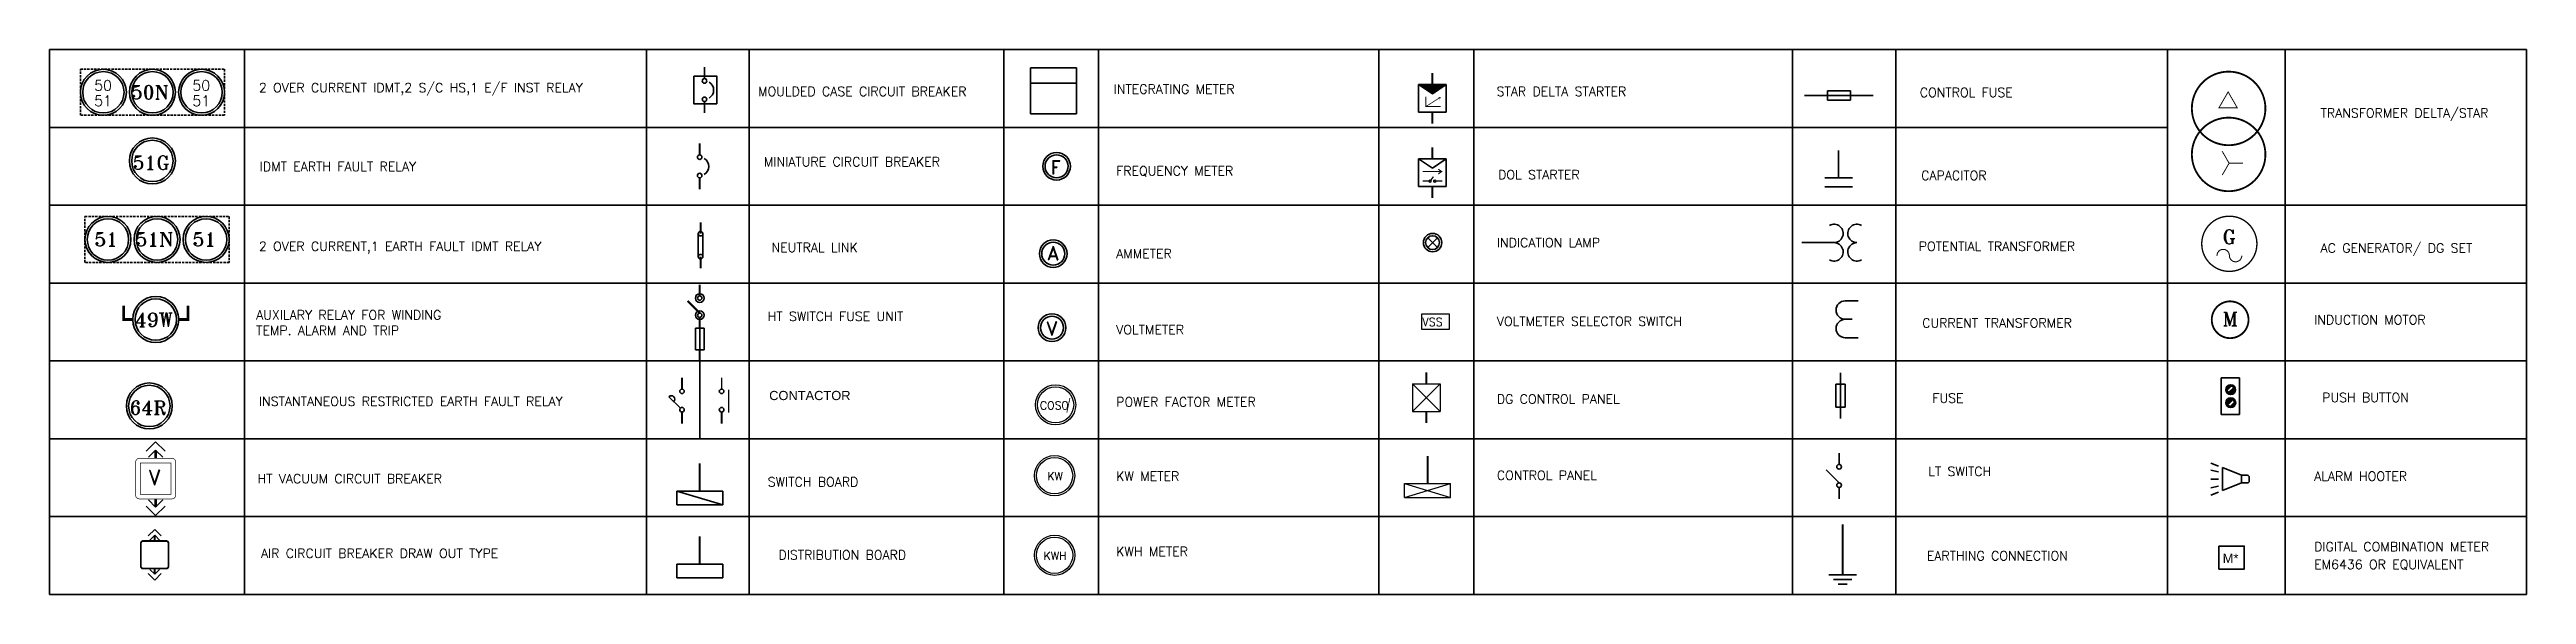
# Model space of a CAD drawing. Header units: inches. Extents: x 2669625 to 18251042, y -990446 to 2819736.
# Drawn here: x 15093571 to 17492531, y -990446 to -462975 of the extents above; entities that cross this region are included whole.
import ezdxf
from ezdxf.enums import TextEntityAlignment as Align

# ---------------------------------------------------------------- set-up
doc = ezdxf.new("R2010")
doc.units = ezdxf.units.IN
doc.header["$MEASUREMENT"] = 0
doc.linetypes.add('DASHED', pattern=[0.75, 0.5, -0.25])
doc.layers.add('EMATE_LEGENDS', color=7, linetype='Continuous', lineweight=35)
doc.styles.add('ROMAND', font='romand', dxfattribs={"height": 0.08})
doc.styles.add('ROMANT', font='ROMANT')
doc.styles.get("Standard").update_dxf_attribs({"font": 'arial.ttf'})

msp = doc.modelspace()

# ---------------------------------------------------------------- texts
at = {"style": 'ROMAND'}
msp.add_text('VSS', height=7925.2, dxfattribs=at).set_placement((16423155, -730675))
at = {"layer": 'EMATE_LEGENDS', "style": 'ROMAND'}
for s, p in [('2 OVER CURRENT IDMT,2 S/C HS,1 E/F INST RELAY', (15296346, -504347)), ('MOULDED CASE CIRCUIT BREAKER', (15779843, -507938)), ('INTEGRATING METER', (16124160, -505737)), ('STAR DELTA STARTER ', (16495099, -507962)), ('CONTROL FUSE', (16904926, -508931)), ('TRANSFORMER DELTA/STAR', (17293125, -528863)), ('IDMT EARTH FAULT RELAY', (15297166, -580649)), ('MINIATURE CIRCUIT BREAKER', (15785445, -576082)), ('FREQUENCY METER', (16126687, -584871)), ('DOL STARTER', (16496563, -588569)), ('CAPACITOR', (16906289, -589302)), ('INDICATION LAMP', (16495316, -654310)), ('2 OVER CURRENT,1 EARTH FAULT IDMT RELAY', (15296346, -657881)), ('NEUTRAL LINK', (15792763, -659015)), ('AMMETER', (16126687, -665013)), ('POTENTIAL TRANSFORMER', (16903902, -657883)), ('AC GENERATOR/ DG SET', (17293125, -659585)), ('AUXILARY RELAY FOR WINDING', (15293667, -724309)), ('HT SWITCH FUSE UNIT', (15789150, -725653)), ('TEMP. ALARM AND TRIP', (15293667, -739338)), ('VOLTMETER', (16126687, -738595)), ('VOLTMETER SELECTOR SWITCH', (16495316, -730528)), ('CURRENT TRANSFORMER', (16907246, -732139)), ('INDUCTION MOTOR', (17286893, -728985)), ('INSTANTANEOUS RESTRICTED EARTH FAULT RELAY', (15296346, -807985)), ('POWER FACTOR METER', (16126687, -808491)), ('DG CONTROL PANEL', (16495316, -805757)), ('FUSE', (16917146, -804821)), ('PUSH BUTTON', (17294682, -804256)), ('HT VACUUM CIRCUIT BREAKER', (15295044, -882852)), ('SWITCH BOARD', (15789150, -885938)), ('KW METER', (16126687, -880421)), ('CONTROL PANEL', (16495316, -879620)), ('LT SWITCH', (16913068, -875773)), ('ALARM HOOTER', (17286893, -880459)), ('AIR CIRCUIT BREAKER DRAW OUT TYPE', (15298361, -955151)), ('DISTRIBUTION BOARD', (15799571, -956583)), ('KWH METER', (16126687, -953331)), ('EARTHING CONNECTION', (16911749, -957519)), ('DIGITAL COMBINATION METER ', (17286893, -948643)), ('EM6436 OR EQUIVALENT', (17286893, -965851))]:
    msp.add_text(s, height=8904.7, dxfattribs=at).set_placement(p)
at = {"layer": 'EMATE_LEGENDS', "linetype": 'Continuous'}
msp.add_text('CONTACTOR', height=8904.7, dxfattribs=at).set_placement((15790565, -802317))
at = {"layer": 'EMATE_LEGENDS'}
msp.add_text('M*', height=8904.7, dxfattribs=at).set_placement((17198344, -959928))

# ---------------------------------------------------------------- blocks, each defined once
blk = doc.blocks.new('SRL221D5')
at = {"linetype": 'DASHED'}
blk.add_lwpolyline([(0, 5), (31.36, 5), (31.36, -5), (0, -5)], close=True, dxfattribs=at)
for centre, radius in [((5, 0), 5), ((5, 0), 4.5), ((15.68, 0), 5), ((15.68, 0), 4.5), ((26.36, 0), 5), ((26.36, 0), 4.5)]:
    blk.add_circle(centre, radius)
at = {"style": 'ROMANT'}
for s, height, p in [('50', 2.25, (3.01, 0.36)), ('50N', 3, (10.99, -1.49)), ('50', 2.25, (24.37, 0.36)), ('51', 2.25, (3.01, -2.98)), ('51', 2.25, (24.37, -2.98))]:
    blk.add_text(s, height=height, dxfattribs=at).set_placement(p)
at = {"style": 'ROMAND', "flags": 1}
for tag, p in [('SB-NAME', (7.73, 2.9)), ('FDR-NAME', (7.73, -0.34)), ('GEN_DESC', (7.63, -3.35)), ('SPEC-DESC', (7.63, -6.03))]:
    blk.add_attdef(tag, p, '', height=2, dxfattribs=at)
blk = doc.blocks.new('SOC000H1')
for p, q in [((0, 0), (-2.04, -2.04)), ((0, -1.83), (-1.53, -3.36)), ((0, 0), (2.04, -2.04)), ((0, -1.83), (1.53, -3.36)), ((0, -16), (-2.04, -13.96)), ((0, -14.17), (-1.53, -12.64)), ((0, -14.17), (1.53, -12.64)), ((0, -16), (2.04, -13.96))]:
    blk.add_line(p, q)
at = {"const_width": 0.144}
blk.add_lwpolyline([(-4.33, -4.33), (-4.33, -11.67, 0.414214), (-3.61, -12.39), (3.61, -12.39, 0.414214), (4.33, -11.67), (4.33, -4.33, 0.414214), (3.61, -3.61), (-3.61, -3.61, 0.414214)], format="xyb", close=True, dxfattribs=at)
blk.add_lwpolyline([(-3.36, -4.59), (-3.36, -11.41), (3.36, -11.41), (3.36, -4.59)], close=True, dxfattribs=at)
at = {"const_width": 0.578}
for points in [[(0, -3.61), (0, -1.83)], [(0, -12.39), (0, -14.17)]]:
    blk.add_lwpolyline(points, dxfattribs=at)
at = {"style": 'ROMAND'}
blk.add_text('V', height=3.25, dxfattribs=at).set_placement((-1.65, -9.43))
at = {"style": 'ROMAND', "flags": 1}
for tag, p in [('SB-NAME', (5.85, 0.78)), ('GEN_DESC', (5.57, -5.46)), ('FDR-NAME', (5.85, -2.46)), ('VAL3', (5.85, -17.39)), ('VAL4', (5.85, -20.39))]:
    blk.add_attdef(tag, p, '', height=2, dxfattribs=at)
at = {"style": 'ROMAND'}
for tag, p in [('VAL1', (5.58, -11.34)), ('SPEC-DESC', (5.63, -8.35)), ('VAL2', (5.58, -14.15))]:
    blk.add_attdef(tag, p, '', height=2, dxfattribs=at)
blk = doc.blocks.new('SKH00001')
for p, q in [((0, 5), (10, 5)), ((0, 5), (0, -5)), ((0, 1.67), (10, 1.67)), ((10, 5), (10, -5)), ((0, -5), (10, -5))]:
    blk.add_line(p, q)
at = {"style": 'ROMAND', "flags": 1}
for tag, p in [('SB-NAME', (-2.9, 3.78)), ('FDR-NAME', (-2.9, 0.55)), ('GEN_DESC', (-3.12, -5.78)), ('VAL1', (-0.51, -8.8)), ('VAL2', (-0.51, -11.96))]:
    blk.add_attdef(tag, p, '', height=2, dxfattribs=at)
at = {"style": 'ROMAND'}
blk.add_attdef('SPEC-DESC', text='', height=2, dxfattribs=at).set_placement((5.06, -2.64), align=Align.CENTER)
blk = doc.blocks.new('SCN00001')
blk.add_line((-0.35, -6.65), (-2.83, -4.17))
at = {"const_width": 0.4}
for points in [[(0, -2.5), (0, 0)], [(0, -7.5), (0, -10)]]:
    blk.add_lwpolyline(points, dxfattribs=at)
for centre in [(0, -3), (0, -7)]:
    blk.add_circle(centre, 0.5)
blk.add_arc((-2.3, -4.7), 0.75, 315, 135)
at = {"style": 'ROMAND', "flags": 1}
for tag, p in [('SB-NAME', (1.6, 2.56)), ('FDR-NAME', (1.6, -0.68)), ('GEN_DESC', (1.32, -10.32))]:
    blk.add_attdef(tag, p, '', height=2, dxfattribs=at)
at = {"style": 'ROMAND'}
for tag, p in [('VAL1', (1.33, -7.27)), ('SPEC-DESC', (1.39, -4.29))]:
    blk.add_attdef(tag, p, '', height=2, dxfattribs=at)
blk = doc.blocks.new('SRL010I1')
for radius in [5, 4.5]:
    blk.add_circle((5, 0), radius)
at = {"style": 'ROMANT'}
blk.add_text('64R', height=3, dxfattribs=at).set_placement((0.7, -1.87))
at = {"style": 'ROMAND', "flags": 1}
for tag, p in [('SB-NAME', (-2.99, 1.73)), ('FDR-NAME', (-2.99, -1.5)), ('GEN_DESC', (-2.8, -4.5)), ('SPEC-DESC', (-3.98, -7.67))]:
    blk.add_attdef(tag, p, '', height=2, dxfattribs=at)
blk = doc.blocks.new('SRL210D3')
at = {"linetype": 'DASHED'}
blk.add_lwpolyline([(0, 5), (31.36, 5), (31.36, -5), (0, -5)], close=True, dxfattribs=at)
for centre, radius in [((5, 0), 5), ((5, 0), 4.5), ((15.68, 0), 5), ((15.68, 0), 4.5), ((26.36, 0), 5), ((26.36, 0), 4.5)]:
    blk.add_circle(centre, radius)
at = {"style": 'ROMANT'}
for s, p in [('51', (2.03, -1.49)), ('51N', (10.99, -1.49)), ('51', (23.39, -1.49))]:
    blk.add_text(s, height=3, dxfattribs=at).set_placement(p)
at = {"style": 'ROMAND', "flags": 1}
for tag, p in [('SB-NAME', (7.73, 2.9)), ('FDR-NAME', (7.73, -0.34)), ('GEN_DESC', (7.63, -3.35)), ('SPEC-DESC', (7.63, -6.03))]:
    blk.add_attdef(tag, p, '', height=2, dxfattribs=at)
blk = doc.blocks.new('SNL00002')
for p, q in [((2.5, 0.5), (7.5, 0.5)), ((2.5, -0.5), (7.5, -0.5))]:
    blk.add_line(p, q)
at = {"const_width": 0.4}
for points in [[(2.5, 0), (0, 0)], [(7.5, 0), (10, 0)]]:
    blk.add_lwpolyline(points, dxfattribs=at)
for centre in [(2.5, 0), (7.5, 0)]:
    blk.add_circle(centre, 0.5)
at = {"style": 'ROMAND', "flags": 1}
for tag, p in [('SB-NAME', (-3.33, 8.35)), ('FDR-NAME', (-3.33, 5.11)), ('GEN_DESC', (-3.25, 1.96))]:
    blk.add_attdef(tag, p, '', height=2, dxfattribs=at)
at = {"style": 'ROMAND'}
for tag, p in [('SPEC-DESC', (4.91, -3.64)), ('VAL1', (4.91, -6.62))]:
    blk.add_attdef(tag, text='', height=2, dxfattribs=at).set_placement(p, align=Align.CENTER)
blk = doc.blocks.new('STFD-S01')
at = {"const_width": 0.4}
for points in [[(-8, 18, 1), (8, 18, 1)], [(-8, 8, 1), (8, 8, 1)]]:
    blk.add_lwpolyline(points, format="xyb", close=True, dxfattribs=at)
at = {"const_width": 0.2}
blk.add_lwpolyline([(-2.11, 18.12), (1.89, 18.12), (-0.11, 21.59)], close=True, dxfattribs=at)
for points in [[(0.1, 6.09), (-1.4, 8.69)], [(0.1, 6.09), (-1.4, 3.49)], [(0.1, 6.09), (3.1, 6.09)]]:
    blk.add_lwpolyline(points, dxfattribs=at)
at = {"style": 'ROMAND', "flags": 1}
for tag, p in [('SB-NAME', (8.34, 22.76)), ('GEN_DESC', (8.38, 16.48)), ('FDR-NAME', (8.34, 19.52))]:
    blk.add_attdef(tag, p, '', height=2, dxfattribs=at)
at = {"style": 'ROMAND'}
for tag, p, height in [('VAL1', (8.59, 9.24), 2), ('SPEC-DESC', (8.56, 12.34), 3), ('VAL2', (8.59, 6.35), 2), ('VAL2', (8.59, 3.3), 2)]:
    blk.add_attdef(tag, p, '', height=height, dxfattribs=at)
blk = doc.blocks.new('SCT00001')
for p, q in [((-1.5, 4), (1.34, 4)), ((-1.5, 0), (0, 0)), ((-1.5, -4), (1.34, -4))]:
    blk.add_line(p, q)
for centre in [(-1.5, 2), (-1.5, -2)]:
    blk.add_arc(centre, 2, 90, 270)
at = {"style": 'ROMAND', "flags": 1}
for tag, p in [('SB-NAME', (-20.3, 11.72)), ('GEN_DESC', (-20.38, 5.23)), ('FDR-NAME', (-20.3, 8.48))]:
    blk.add_attdef(tag, p, '', height=2, dxfattribs=at)
at = {"style": 'ROMAND'}
for tag, p in [('VAL1', (-4.57, 1.98)), ('VAL2', (-4.57, -0.76)), ('SPEC-DESC', (-4.57, -3.74))]:
    blk.add_attdef(tag, text='', height=2, dxfattribs=at).set_placement(p, align=Align.RIGHT)
blk = doc.blocks.new('SFU00001')
for p, q in [((-1, -2.5), (-1, -7.5)), ((-1, -2.5), (1, -2.5)), ((1, -2.5), (1, -7.5)), ((-1, -7.5), (1, -7.5))]:
    blk.add_line(p, q)
at = {"const_width": 0.4}
blk.add_lwpolyline([(0, -10), (0, 0)], dxfattribs=at)
at = {"style": 'ROMAND', "flags": 1}
for tag, p in [('SB-NAME', (1.6, 2.56)), ('FDR-NAME', (1.6, -0.68)), ('GEN_DESC', (1.32, -10.32))]:
    blk.add_attdef(tag, p, '', height=2, dxfattribs=at)
at = {"style": 'ROMAND'}
for tag, p in [('VAL1', (1.33, -7.27)), ('SPEC-DESC', (1.39, -4.29))]:
    blk.add_attdef(tag, p, '', height=2, dxfattribs=at)
blk = doc.blocks.new('SGNAC001')
at = {"const_width": 0.4}
blk.add_lwpolyline([(-8, 8, 1), (8, 8, 1)], format="xyb", close=True, dxfattribs=at)
at = {"const_width": 0.3}
for points in [[(0.02, 4.58, 1), (-3.58, 4.58, -1)], [(0.02, 4.58, 1), (3.62, 4.58, -1)]]:
    blk.add_lwpolyline(points, format="xyb", dxfattribs=at)
at = {"style": 'ROMANT'}
blk.add_text('G', height=4, dxfattribs=at).set_placement((-1.99, 8))
at = {"style": 'ROMAND', "flags": 1}
for tag, p in [('SB-NAME', (8.34, 19.06)), ('GEN_DESC', (8.38, 12.79)), ('FDR-NAME', (8.34, 15.82))]:
    blk.add_attdef(tag, p, '', height=2, dxfattribs=at)
at = {"style": 'ROMAND'}
for tag, p, height in [('VAL1', (8.59, 5.54), 2), ('SPEC-DESC', (8.56, 8.64), 3), ('VAL2', (8.59, 2.58), 2)]:
    blk.add_attdef(tag, p, '', height=height, dxfattribs=at)
blk = doc.blocks.new('SRL010D1')
for radius in [5, 4.5]:
    blk.add_circle((5, 0), radius)
at = {"style": 'ROMANT'}
blk.add_text('51G', height=3, dxfattribs=at).set_placement((0.7, -1.87))
at = {"style": 'ROMAND', "flags": 1}
for tag, p in [('SB-NAME', (-2.99, 1.73)), ('FDR-NAME', (-2.99, -1.5)), ('GEN_DESC', (-2.8, -4.5)), ('SPEC-DESC', (-3.8, -7.46))]:
    blk.add_attdef(tag, p, '', height=2, dxfattribs=at)
blk = doc.blocks.new('SEH00002')
for p, q in [((-3, -11), (3, -11)), ((-2, -12), (2, -12)), ((-1, -13), (1, -13))]:
    blk.add_line(p, q)
at = {"const_width": 0.4}
blk.add_lwpolyline([(0, -11), (0, 0)], dxfattribs=at)
at = {"style": 'ROMAND', "flags": 1}
for tag, p in [('SB-NAME', (0.36, 2.81)), ('FDR-NAME', (0.36, -0.43)), ('GEN_DESC', (0.36, -3.45))]:
    blk.add_attdef(tag, p, '', height=2, dxfattribs=at)
at = {"style": 'ROMAND'}
blk.add_attdef('SPEC-DESC', (0.48, -6.83), '', height=2, dxfattribs=at)
blk = doc.blocks.new('SAC000D1')
for p, q in [((0, 0), (-1.41, -1.41)), ((0, 0), (1.41, -1.41)), ((0, -1.27), (-1.06, -2.33)), ((0, -1.27), (1.06, -2.33)), ((0, -11), (-1.41, -9.59)), ((0, -9.73), (-1.06, -8.67)), ((0, -9.73), (1.06, -8.67)), ((0, -11), (1.41, -9.59))]:
    blk.add_line(p, q)
at = {"const_width": 0.4}
blk.add_lwpolyline([(-3, -3), (-3, -8, 0.414214), (-2.5, -8.5), (2.5, -8.5, 0.414214), (3, -8), (3, -3, 0.414214), (2.5, -2.5), (-2.5, -2.5, 0.414214)], format="xyb", close=True, dxfattribs=at)
for points in [[(0, -2.5), (0, -1.27)], [(0, -8.5), (0, -9.73)]]:
    blk.add_lwpolyline(points, dxfattribs=at)
at = {"style": 'ROMAND', "flags": 1}
for tag, p in [('SB-NAME', (4.12, 1.77)), ('FDR-NAME', (4.12, -1.47)), ('GEN_DESC', (3.84, -14.51))]:
    blk.add_attdef(tag, p, '', height=2, dxfattribs=at)
at = {"style": 'ROMAND'}
for tag, p in [('SPEC-DESC', (3.9, -5.07)), ('VAL1', (3.84, -8.06)), ('VAL2', (3.84, -11.18))]:
    blk.add_attdef(tag, p, '', height=2, dxfattribs=at)
blk = doc.blocks.new('SFQ00001')
for radius in [3, 2.5]:
    blk.add_circle((3, 0), radius)
at = {"style": 'ROMAND'}
blk.add_text('F', height=3, dxfattribs=at).set_placement((1.67, -1.72))
at = {"style": 'ROMAND', "flags": 1}
for tag, p in [('SB-NAME', (-4.9, 5.78)), ('FDR-NAME', (-4.9, 2.55)), ('GEN_DESC', (-3.91, -1.43)), ('VAL2', (-1.22, -12.46))]:
    blk.add_attdef(tag, p, '', height=2, dxfattribs=at)
at = {"style": 'ROMAND'}
for tag, p in [('VAL1', (2.58, -5.59)), ('SPEC-DESC', (2.58, -8.98))]:
    blk.add_attdef(tag, text='', height=2, dxfattribs=at).set_placement(p, align=Align.CENTER)
blk = doc.blocks.new('SAM00001')
for radius in [3, 2.5]:
    blk.add_circle((3, 0), radius)
at = {"style": 'ROMAND'}
blk.add_text('A', height=3, dxfattribs=at).set_placement((1.67, -1.35))
at = {"style": 'ROMAND', "flags": 1}
for tag, p in [('SB-NAME', (-4.9, 5.78)), ('FDR-NAME', (-4.9, 2.55)), ('GEN_DESC', (-3.91, -1.43)), ('VAL2', (-2.26, -12.31))]:
    blk.add_attdef(tag, p, '', height=2, dxfattribs=at)
at = {"style": 'ROMAND'}
for tag, p in [('VAL1', (2.58, -5.59)), ('SPEC-DESC', (2.58, -8.98))]:
    blk.add_attdef(tag, text='', height=2, dxfattribs=at).set_placement(p, align=Align.CENTER)
blk = doc.blocks.new('SVO00001')
for radius in [3, 2.5]:
    blk.add_circle((3, 0), radius)
at = {"style": 'ROMAND'}
blk.add_text('V', height=3, dxfattribs=at).set_placement((1.67, -1.72))
at = {"style": 'ROMAND', "flags": 1}
for tag, p in [('SB-NAME', (-4.9, 5.78)), ('FDR-NAME', (-4.9, 2.55)), ('GEN_DESC', (-3.91, -1.43)), ('VAL2', (-0.92, -12.54))]:
    blk.add_attdef(tag, p, '', height=2, dxfattribs=at)
at = {"style": 'ROMAND'}
for tag, p in [('VAL1', (2.58, -5.59)), ('SPEC-DESC', (2.58, -8.98))]:
    blk.add_attdef(tag, text='', height=2, dxfattribs=at).set_placement(p, align=Align.CENTER)
blk = doc.blocks.new('AROS')
at = {"const_width": 0.4}
blk.add_lwpolyline([(0, 0), (0, -9.7)], dxfattribs=at)
blk.add_lwpolyline([(-1.5, -8.2, 0, 0.4, 0), (0, -9.7, 0.4, 0, 0), (1.3, -8.2, 0, 0, 0)], format="xyseb")
blk = doc.blocks.new('sst000f1')
for p, q in [((-3, -2.5), (-3, -8.5)), ((-3, -2.5), (3, -2.5)), ((0, -4.5), (-3, -2.5)), ((0, -4.5), (3, -2.5)), ((3, -2.5), (3, -8.5)), ((-3, -8.5), (3, -8.5))]:
    blk.add_line(p, q)
for points, const_width in [([(0, -2.5), (0, 0)], 0.4), ([(1.84, -7.29), (-1.43, -7.29), (-1.43, -5.16)], 0.24), ([(0, -8.5), (0, -11)], 0.4)]:
    blk.add_lwpolyline(points, dxfattribs=dict(const_width=const_width))
at = {"xscale": 0.3840617244697113, "yscale": 0.3840617244697113, "zscale": 0.3840617244697113, "rotation": 122.4300276355698}
blk.add_blockref('AROS', (-1.43, -7.29), dxfattribs=at)
at = {"style": 'ROMAND', "flags": 1}
for tag, p in [('SB-NAME', (3.77, 0.56)), ('FDR-NAME', (3.77, -2.68)), ('VAL2', (3.78, -9.53)), ('VAL1', (3.78, -12.57)), ('GEN_DESC', (3.5, -15.54))]:
    blk.add_attdef(tag, p, '', height=2, dxfattribs=at)
at = {"style": 'ROMAND'}
blk.add_attdef('SPEC-DESC', (3.56, -6.29), '', height=2, dxfattribs=at)
blk = doc.blocks.new('SIL00001')
for p, q in [((3.07, -1.07), (0.93, 1.07)), ((0.93, -1.07), (3.07, 1.07))]:
    blk.add_line(p, q)
for radius in [2, 1.51]:
    blk.add_circle((2, 0), radius)
at = {"style": 'ROMAND', "flags": 1}
for tag, p in [('SB-NAME', (-5.45, 6.51)), ('GEN_DESC', (-5.36, 0.03)), ('FDR-NAME', (-5.45, 3.27))]:
    blk.add_attdef(tag, p, '', height=2, dxfattribs=at)
at = {"style": 'ROMAND'}
for tag, p in [('SPEC-DESC', (2.04, -4.21)), ('VAL1', (2.04, -7.31))]:
    blk.add_attdef(tag, text='', height=2, dxfattribs=at).set_placement(p, align=Align.CENTER)
blk = doc.blocks.new('SDB00001')
for p, q in [((-5, -6), (5, -6)), ((-5, -9), (-5, -6)), ((-5, -9), (5, -9)), ((5, -9), (5, -6))]:
    blk.add_line(p, q)
at = {"const_width": 0.4}
blk.add_lwpolyline([(0, 0), (0, -6)], dxfattribs=at)
at = {"style": 'ROMAND', "flags": 1}
for tag, p in [('SB-NAME', (-7.77, 0.94)), ('GEN_DESC', (-8.05, -5.34)), ('FDR-NAME', (-7.77, -2.3)), ('VAL2', (-3.6, -17.81)), ('VAL3', (-3.6, -21.04)), ('VAL4', (-3.6, -24.28)), ('VAL5', (-3.6, -27.52)), ('VAL6', (-3.6, -30.76))]:
    blk.add_attdef(tag, p, '', height=2, dxfattribs=at)
at = {"style": 'ROMAND'}
for tag, p in [('SPEC-DESC', (-0.06, -11.84)), ('VAL1', (-0.06, -14.73))]:
    blk.add_attdef(tag, text='', height=2, dxfattribs=at).set_placement(p, align=Align.CENTER)
blk = doc.blocks.new('SMN00001')
at = {"const_width": 0.4}
for points in [[(0, -2.5), (0, 0)], [(0, -7.5), (0, -10)]]:
    blk.add_lwpolyline(points, dxfattribs=at)
for centre in [(0, -3), (0, -7)]:
    blk.add_circle(centre, 0.5)
blk.add_arc((0, -5), 2, 300, 60)
at = {"style": 'ROMAND', "flags": 1}
for tag, p in [('SB-NAME', (2.56, 3.99)), ('FDR-NAME', (2.56, 0.76)), ('GEN_DESC', (2.29, -8.88))]:
    blk.add_attdef(tag, p, '', height=2, dxfattribs=at)
at = {"style": 'ROMAND'}
for tag, p in [('VAL1', (2.29, -5.83)), ('SPEC-DESC', (2.35, -2.85))]:
    blk.add_attdef(tag, p, '', height=2, dxfattribs=at)
blk = doc.blocks.new('SPT00001')
blk.add_line((7, 0), (0, 0))
for centre, start, end in [((7, 2), 270, 120), ((7, -2), 240, 90), ((12, 2), 60, 270), ((12, -2), 90, 300)]:
    blk.add_arc(centre, 2, start, end)
at = {"style": 'ROMAND', "flags": 1}
for tag, p in [('SB-NAME', (2.27, 4.69)), ('FDR-NAME', (1.27, 1.45)), ('GEN_DESC', (0.32, -2.05))]:
    blk.add_attdef(tag, p, '', height=2, dxfattribs=at)
at = {"style": 'ROMAND'}
for tag, p in [('VAL1', (9.75, -6.69)), ('SPEC-DESC', (9.75, -10.08)), ('VAL2', (10.55, -13.58))]:
    blk.add_attdef(tag, text='', height=2, dxfattribs=at).set_placement(p, align=Align.CENTER)
blk = doc.blocks.new('SSF000H1')
for p, q in [((-1.25, -12.62), (-1.25, -18.88)), ((-1.25, -12.62), (1.25, -12.62)), ((0, -12.36), (0, -20.02)), ((1.25, -12.62), (1.25, -18.88)), ((-1.25, -18.88), (1.25, -18.88))]:
    blk.add_line(p, q)
at = {"const_width": 0.6}
for points in [[(0, -3.25), (0, 0)], [(0, -8.25), (-3.54, -4.71)], [(0, -9.5), (0, -12.62)], [(0, -18.88), (0, -22)]]:
    blk.add_lwpolyline(points, dxfattribs=at)
for centre, radius in [((0, -3.88), 1.25), ((0, -3.88), 0.625), ((0, -8.88), 1.25), ((0, -8.88), 0.625)]:
    blk.add_circle(centre, radius)
at = {"style": 'ROMAND', "flags": 1}
for tag, p in [('SB-NAME', (2.59, 5.54)), ('GEN_DESC', (2.31, -1.18)), ('FDR-NAME', (2.59, 2.3)), ('VAL3', (2.28, -19.78)), ('VAL4', (2.28, -22.78))]:
    blk.add_attdef(tag, p, '', height=2, dxfattribs=at)
at = {"style": 'ROMAND'}
for tag, p in [('VAL1', (2.31, -7.32)), ('SPEC-DESC', (2.37, -4.33)), ('VAL2', (2.31, -16.3))]:
    blk.add_attdef(tag, p, '', height=2, dxfattribs=at)
blk = doc.blocks.new('SRLA0WH2')
at = {"const_width": 0.6}
for points in [[(0, 3), (0, 0), (2, 0)], [(14, 3), (14, 0), (12, 0)]]:
    blk.add_lwpolyline(points, dxfattribs=at)
for radius in [5, 4.5]:
    blk.add_circle((7, 0), radius)
at = {"style": 'ROMANT'}
blk.add_text('49W', height=3, dxfattribs=at).set_placement((2.48, -1.57))
at = {"style": 'ROMAND', "flags": 1}
for tag, p in [('SB-NAME', (-0.99, 1.73)), ('FDR-NAME', (-0.99, -1.5)), ('GEN_DESC', (-0.8, -4.5)), ('SPEC-DESC', (-1.8, -7.46))]:
    blk.add_attdef(tag, p, '', height=2, dxfattribs=at)
blk = doc.blocks.new('SSB00001')
for p, q in [((-5, -6), (5, -9)), ((-5, -6), (5, -6)), ((-5, -9), (-5, -6)), ((-5, -9), (5, -9)), ((5, -9), (5, -6))]:
    blk.add_line(p, q)
at = {"const_width": 0.4}
blk.add_lwpolyline([(0, 0), (0, -6)], dxfattribs=at)
at = {"style": 'ROMAND', "flags": 1}
for tag, p in [('SB-NAME', (-7.77, 0.94)), ('GEN_DESC', (-8.05, -5.34)), ('FDR-NAME', (-7.77, -2.3)), ('VAL2', (-3.4, -17.81)), ('VAL3', (-3.4, -21.04)), ('VAL4', (-3.4, -24.28)), ('VAL5', (-3.4, -27.52)), ('VAL6', (-3.4, -30.76))]:
    blk.add_attdef(tag, p, '', height=2, dxfattribs=at)
at = {"style": 'ROMAND'}
for tag, p in [('SPEC-DESC', (-0.06, -11.84)), ('VAL1', (-0.06, -14.73))]:
    blk.add_attdef(tag, text='', height=2, dxfattribs=at).set_placement(p, align=Align.CENTER)
blk = doc.blocks.new('SCP00001')
for p, q in [((-3, -6), (3, -6)), ((-3, -8), (3, -8))]:
    blk.add_line(p, q)
at = {"const_width": 0.4}
blk.add_lwpolyline([(0, -6), (0, 0)], dxfattribs=at)
at = {"style": 'ROMAND', "flags": 1}
for tag, p in [('SB-NAME', (-7.77, 0.94)), ('GEN_DESC', (-8.05, -5.34)), ('FDR-NAME', (-7.77, -2.3))]:
    blk.add_attdef(tag, p, '', height=2, dxfattribs=at)
at = {"style": 'ROMAND'}
for tag, p in [('SPEC-DESC', (-0.06, -11.02)), ('VAL1', (-0.06, -13.91))]:
    blk.add_attdef(tag, text='', height=2, dxfattribs=at).set_placement(p, align=Align.CENTER)
blk = doc.blocks.new('SFU000C1')
for p, q in [((15, 0), (0, 0)), ((10, 1), (5, 1)), ((5, -1), (5, 1)), ((10, -1), (10, 1)), ((10, -1), (5, -1))]:
    blk.add_line(p, q)
at = {"style": 'ROMAND', "flags": 1}
for tag, p in [('SB-NAME', (-0.4, 7.78)), ('FDR-NAME', (-0.4, 4.55)), ('GEN_DESC', (-0.95, 0.44))]:
    blk.add_attdef(tag, p, '', height=2, dxfattribs=at)
at = {"style": 'ROMAND'}
for tag, p in [('VAL1', (7.35, -4.29)), ('SPEC-DESC', (7.98, -7.77))]:
    blk.add_attdef(tag, text='', height=2, dxfattribs=at).set_placement(p, align=Align.CENTER)
blk = doc.blocks.new('SMC00001')
at = {"const_width": 0.4}
for points in [[(0, -2.5), (0, 0)], [(0, -7.5), (0, -10)]]:
    blk.add_lwpolyline(points, dxfattribs=at)
blk.add_lwpolyline([(2.7, -8), (-2.3, -8), (-2.3, -2), (2.7, -2)], close=True)
for centre in [(0, -3), (0, -7)]:
    blk.add_circle(centre, 0.5)
blk.add_arc((0, -5), 2, 300, 60)
at = {"style": 'ROMAND', "flags": 1}
for tag, p in [('SB-NAME', (3.4, 3.14)), ('FDR-NAME', (3.4, -0.1)), ('GEN_DESC', (3.13, -13.14))]:
    blk.add_attdef(tag, p, '', height=2, dxfattribs=at)
at = {"style": 'ROMAND'}
for tag, p in [('VAL1', (3.13, -6.69)), ('SPEC-DESC', (3.19, -3.7)), ('VAL2', (3.13, -9.81))]:
    blk.add_attdef(tag, p, '', height=2, dxfattribs=at)
blk = doc.blocks.new('SST000D1')
for p, q in [((0, -4.5), (-3, -2.5)), ((-3, -2.5), (3, -2.5)), ((-3, -2.5), (-3, -8.5)), ((0, -4.5), (3, -2.5)), ((3, -2.5), (3, -8.5)), ((-3, -8.5), (3, -8.5))]:
    blk.add_line(p, q)
for points, const_width in [([(0, -2.5), (0, 0)], 0.4), ([(-2.14, -5.26), (2.01, -5.26)], 0.25), ([(1.28, -5.77), (2.01, -5.26), (1.28, -4.76)], 0.25), ([(-2.14, -7.33), (-0.72, -7.33)], 0.25), ([(-0.37, -7.16), (0.21, -6.38)], 0.3), ([(0, -8.5), (0, -11)], 0.4), ([(2.14, -7.33), (0.72, -7.33)], 0.25)]:
    blk.add_lwpolyline(points, dxfattribs=dict(const_width=const_width))
for centre in [(-0.5, -7.33), (0.5, -7.33)]:
    blk.add_circle(centre, 0.221)
at = {"style": 'ROMAND', "flags": 1}
for tag, p in [('SB-NAME', (3.77, 0.56)), ('FDR-NAME', (3.77, -2.68)), ('VAL2', (3.78, -9.53)), ('VAL1', (3.78, -12.57)), ('GEN_DESC', (3.5, -15.54))]:
    blk.add_attdef(tag, p, '', height=2, dxfattribs=at)
at = {"style": 'ROMAND'}
blk.add_attdef('SPEC-DESC', (3.56, -6.29), '', height=2, dxfattribs=at)
blk = doc.blocks.new('SIM00001')
at = {"const_width": 0.4}
blk.add_lwpolyline([(-4, -4, 1), (4, -4, 1)], format="xyb", close=True, dxfattribs=at)
at = {"style": 'ROMANT'}
blk.add_text('M', height=3, dxfattribs=at).set_placement((-1.66, -5.33))
at = {"style": 'ROMAND', "flags": 1}
for tag, p in [('SB-NAME', (-7.64, 2.93)), ('FDR-NAME', (-7.64, -0.31)), ('GEN_DESC', (-7.91, -3.35))]:
    blk.add_attdef(tag, p, '', height=2, dxfattribs=at)
at = {"style": 'ROMAND'}
for tag, p in [('SPEC-DESC', (-0.06, -11.02)), ('VAL1', (-0.06, -13.91))]:
    blk.add_attdef(tag, text='', height=2, dxfattribs=at).set_placement(p, align=Align.CENTER)
blk = doc.blocks.new('SSW00001')
blk.add_line((0, -6.5), (-2.83, -3.67))
at = {"const_width": 0.4}
for points in [[(0, -2.5), (0, 0)], [(0, -7.5), (0, -10)]]:
    blk.add_lwpolyline(points, dxfattribs=at)
for centre in [(0, -3), (0, -7)]:
    blk.add_circle(centre, 0.5)
at = {"style": 'ROMAND', "flags": 1}
for tag, p in [('SB-NAME', (1.06, 3.99)), ('FDR-NAME', (1.06, 0.76)), ('GEN_DESC', (0.78, -8.88))]:
    blk.add_attdef(tag, p, '', height=2, dxfattribs=at)
at = {"style": 'ROMAND'}
for tag, p in [('VAL1', (0.79, -5.83)), ('SPEC-DESC', (0.84, -2.85))]:
    blk.add_attdef(tag, p, '', height=2, dxfattribs=at)
blk = doc.blocks.new('*X334')
at = {"color": 0}
for p, q in [((130.1, 139.2), (131.8, 140.8)), ((130.2, 139.7), (131.2, 140.7)), ((130.2, 138.7), (132.2, 140.7)), ((130.4, 138.4), (132.5, 140.5)), ((131.4, 137.8), (133.1, 139.5)), ((132, 137.8), (133.1, 138.9))]:
    blk.add_line(p, q, dxfattribs=at)
blk = doc.blocks.new('SPB00001')
for radius in [2, 1.5]:
    blk.add_circle((2, 0), radius)
blk.add_blockref('*X334', (-129.6, -139.3))
at = {"style": 'ROMAND', "flags": 1}
for tag, p in [('SB-NAME', (-5.9, 6.2)), ('FDR-NAME', (-5.9, 3)), ('GEN_DESC', (-5.2, -0.7))]:
    blk.add_attdef(tag, p, '', height=2, dxfattribs=at)
at = {"style": 'ROMAND'}
for tag, p in [('SPEC-DESC', (2, -4.2)), ('DETAILS', (2, -7.3))]:
    blk.add_attdef(tag, text='', height=2, dxfattribs=at).set_placement(p, align=Align.CENTER)
blk = doc.blocks.new('SRP00001')
for p, q in [((-2, 0), (-2, -8)), ((2, 0), (-2, 0)), ((2, -8), (2, 0)), ((-2, -8), (2, -8))]:
    blk.add_line(p, q)
at = {"xscale": 0.5333333333333333, "yscale": 0.5333333333333333, "zscale": 0.5333333333333333, "rotation": 180}
blk.add_blockref('SPB00001', (1.18, -2.58), dxfattribs=at)
at = {"xscale": 0.5333333333333333, "yscale": 0.5333333333333333, "zscale": 0.5333333333333333}
blk.add_blockref('SPB00001', (-0.95, -5.42), dxfattribs=at)
at = {"style": 'ROMAND', "flags": 1}
for tag, p in [('SB-NAME', (2.86, 2.39)), ('FDR-NAME', (2.86, -0.85)), ('SPEC-DESC', (2.63, -7.17)), ('GEN_DESC', (2.64, -3.98))]:
    blk.add_attdef(tag, p, '', height=2, dxfattribs=at)
blk = doc.blocks.new('SAL00001')
for p, q in [((0, -0.5), (0, 0.5)), ((2, 1), (0.5, 1)), ((2, 1), (7, 3)), ((2, -1), (2, 1)), ((7, -3), (7, 3)), ((8, 3.4), (10, 4.2)), ((8, 1.86), (10, 2.31)), ((2, -1), (0.5, -1)), ((2, -1), (7, -3)), ((8, 0), (10, 0)), ((8, -1.86), (10, -2.31)), ((8, -3.4), (10, -4.2))]:
    blk.add_line(p, q)
for centre, start, end in [((0.5, 0.5), 90, 180), ((0.5, -0.5), 180, 270)]:
    blk.add_arc(centre, 0.5, start, end)
at = {"style": 'ROMAND', "flags": 1}
for tag, p in [('SB-NAME', (-2.62, -3.31)), ('FDR-NAME', (-2.62, -6.55)), ('GEN_DESC', (-2.7, -9.8)), ('SPEC-DESC', (-2.7, -13.01)), ('VAL1', (-2.7, -16.13))]:
    blk.add_attdef(tag, p, '', height=2, dxfattribs=at)
blk = doc.blocks.new('c2')
at = {"layer": 'EMATE_LEGENDS'}
for points, const_width in [([(-0.05, 2.65), (-0.05, 5.15)], 0.333), ([(1.48, -2.49), (1.48, 2.54)], 0.33), ([(-0.05, -2.35), (-0.05, -4.85)], 0.444)]:
    blk.add_lwpolyline(points, dxfattribs=dict(at, const_width=const_width))
for centre in [(-0.05, 2.15), (-0.05, -1.85)]:
    blk.add_circle(centre, 0.5, dxfattribs=at)
blk = doc.blocks.new('SPF00002')
at = {"const_width": 0.2}
blk.add_lwpolyline([(7.79, -1.94), (8.55, 1.68)], dxfattribs=at)
for radius in [5, 4.5]:
    blk.add_circle((5, 0), radius)
at = {"style": 'ROMAND'}
blk.add_text('COS0', height=2, dxfattribs=at).set_placement((1.08, -1.15))
at = {"style": 'ROMAND', "flags": 1}
for tag, p in [('VAL2', (1.57, 10.62)), ('GEN_DESC', (-3.42, 1.87)), ('FDR-NAME', (-3.28, -2.39)), ('SB-NAME', (-2.24, -5.77))]:
    blk.add_attdef(tag, p, '', height=2, dxfattribs=at)
at = {"style": 'ROMAND'}
for tag, p in [('SPEC-DESC', (5.34, 8.12)), ('VAL1', (5.34, 5.37))]:
    blk.add_attdef(tag, text='', height=2, dxfattribs=at).set_placement(p, align=Align.CENTER)
blk = doc.blocks.new('SVA00001')
for radius in [5, 4.5]:
    blk.add_circle((5, 0), radius)
at = {"style": 'ROMAND', "flags": 1}
for tag, p in [('SB-NAME', (-2.84, 5.29)), ('FDR-NAME', (-2.84, 2.05)), ('GEN_DESC', (-3.06, -4.28)), ('VAL1', (-0.45, -7.29)), ('VAL2', (-0.45, -10.45))]:
    blk.add_attdef(tag, p, '', height=2, dxfattribs=at)
at = {"style": 'ROMAND'}
blk.add_attdef('SPEC-DESC', text='', height=2, dxfattribs=at).set_placement((5.12, -1.13), align=Align.CENTER)
blk = doc.blocks.new('scr00002')
for p, q in [((-3, -2.5), (3, -2.5)), ((-3, -2.5), (3, -8.5)), ((-3, -8.5), (3, -2.5)), ((-3, -2.5), (-3, -8.5)), ((3, -2.5), (3, -8.5)), ((-3, -8.5), (3, -8.5))]:
    blk.add_line(p, q)
at = {"const_width": 0.4}
for points in [[(0, -2.5), (0, 0)], [(0, -8.5), (0, -11)]]:
    blk.add_lwpolyline(points, dxfattribs=at)
at = {"style": 'ROMAND', "flags": 1}
for tag, p in [('SB-NAME', (3.77, 0.56)), ('FDR-NAME', (3.77, -2.68)), ('GEN_DESC', (3.5, -12.75))]:
    blk.add_attdef(tag, p, '', height=2, dxfattribs=at)
at = {"style": 'ROMAND'}
for tag, p in [('SPEC-DESC', (3.56, -6.29)), ('VAL1', (3.56, -9.62))]:
    blk.add_attdef(tag, p, '', height=2, dxfattribs=at)
blk = doc.blocks.new('scr00001')
for p, q in [((-5, -9), (5, -6)), ((-5, -6), (5, -6)), ((-5, -6), (5, -9)), ((-5, -9), (-5, -6)), ((-5, -9), (5, -9)), ((5, -9), (5, -6))]:
    blk.add_line(p, q)
at = {"const_width": 0.4}
blk.add_lwpolyline([(0, 0), (0, -6)], dxfattribs=at)
at = {"style": 'ROMAND', "flags": 1}
for tag, p in [('SB-NAME', (-7.77, 0.94)), ('GEN_DESC', (-8.05, -5.34)), ('FDR-NAME', (-7.77, -2.3)), ('VAL2', (-3.29, -17.81)), ('VAL3', (-3.29, -21.04)), ('VAL4', (-3.29, -24.28)), ('VAL5', (-3.29, -27.52)), ('VAL6', (-3.29, -30.76))]:
    blk.add_attdef(tag, p, '', height=2, dxfattribs=at)
at = {"style": 'ROMAND'}
for tag, p in [('SPEC-DESC', (-0.06, -11.84)), ('VAL1', (-0.06, -14.73))]:
    blk.add_attdef(tag, text='', height=2, dxfattribs=at).set_placement(p, align=Align.CENTER)

# ---------------------------------------------------------------- hatches: boundary and pattern name
at = {"layer": 'EMATE_LEGENDS', "linetype": 'Continuous'}
h = msp.add_hatch(dxfattribs=at)
h.set_pattern_fill('ANSI31', color=256, scale=4452.348484, style=0)
h.set_pattern_definition([(45, (-16407714.8, 15364855.5), (-393.535726, 393.535726), [])])
h.paths.add_polyline_path([(16446228, -496840), (16419514, -496840), (16432871, -505745)])

# ---------------------------------------------------------------- linework, layer by layer
msp.add_lwpolyline([(16422513, -718778), (16449033, -718778), (16449033, -733991), (16422513, -733991)], close=True)
for p, q in [((15282371, -462975), (15282371, -990446)), ((15671762, -462975), (15671762, -990446)), ((15771269, -462975), (15771269, -990446)), ((16017781, -462975), (16017781, -990446)), ((16109618, -462975), (16109618, -990446)), ((16381042, -462975), (16381042, -990446)), ((16472880, -462975), (16472880, -990446)), ((16781806, -462975), (16781806, -990446)), ((16881891, -462975), (16881891, -990446)), ((17144821, -462975), (17144821, -990446)), ((17258793, -462975), (17258793, -990446)), ((15723265, -764011), (15723265, -839740))]:
    msp.add_line(p, q, dxfattribs=at)
at = {"layer": 'EMATE_LEGENDS'}
for points in [[(16781806, -990446), (15093571, -990446), (15093571, -462975), (16781806, -462975)], [(16781806, -462975), (17492531, -462975), (17492531, -990446), (16781806, -990446)], [(15093571, -538328), (16781806, -538328)], [(16781806, -538328), (17144821, -538328)], [(15093571, -613681), (16781806, -613681)], [(16781806, -613681), (17492531, -613681)], [(15093571, -689034), (16781806, -689034)], [(16781806, -689034), (17492531, -689034)], [(15093571, -764387), (16781806, -764387)], [(16781806, -764387), (17492531, -764387)], [(15093571, -839740), (16781806, -839740)], [(16781806, -839740), (17492531, -839740)], [(15093571, -915093), (16781806, -915093)], [(16781806, -915093), (17492531, -915093)], [(15093571, -990446), (16781806, -990446)], [(16781806, -990446), (17492531, -990446)]]:
    msp.add_lwpolyline(points, dxfattribs=at)
at = {"layer": 'EMATE_LEGENDS', "linetype": 'Continuous'}
msp.add_lwpolyline([(17194662, -943566), (17219150, -943566), (17219150, -965828), (17194662, -965828)], close=True, dxfattribs=at)

# ---------------------------------------------------------------- block references
for name, p, xscale, yscale, zscale in [('SPF00002', (16048484, -806918), 3895.804923487627, 3895.804923487627, 3895.804923487627), ('scr00002', (16427063, -775441), 4452.348483985859, 4452.348483985859, 4452.348483985859)]:
    msp.add_blockref(name, p, dxfattribs=dict(xscale=xscale, yscale=yscale, zscale=zscale))
at = {"xscale": 3895.804923487627, "yscale": 3895.804923487627, "zscale": 3895.804923487627}
for p, values in [((16047499, -875457), {'SPEC-DESC': 'KW'}), ((16047560, -952527), {'SPEC-DESC': 'KWH'})]:
    msp.add_blockref('SVA00001', p, dxfattribs=at).add_auto_attribs(values)
at = {"lineweight": -2, "xscale": 4452.348483985859, "yscale": 4452.348483985859, "zscale": 4452.348483985859}
msp.add_blockref('scr00001', (16428278, -856483), dxfattribs=at)
at = {"layer": 'EMATE_LEGENDS', "linetype": 'Continuous', "zscale": 4452.348483985859}
for name, p, xscale, yscale in [('SMC00001', (15727879, -479980), 4452.348483985859, 4452.348483985859), ('SRL221D5', (15123436, -504347), 4452.348483985859, 4452.348483985859), ('SKH00001', (16043601, -502927), 4452.348483985859, 4452.348483985859), ('sst000f1', (16432878, -485700), 4452.348483985859, 4452.348483985859), ('SFU000C1', (16793163, -507374), 4452.348483985859, 4452.348483985859), ('STFD-S01', (17204078, -600100), 4452.348483985859, 4452.348483985859), ('SRL010D1', (15170890, -570800), 4452.348483985859, 4452.348483985859), ('SMN00001', (15723265, -553820), 4452.348483985859, 4452.348483985859), ('SFQ00001', (16055561, -575966), 4452.348483985859, 4452.348483985859), ('SST000D1', (16432916, -557647), 4452.348483985859, 4452.348483985859), ('SCP00001', (16826298, -560390), 4452.348483985859, 4452.348483985859), ('SGNAC001', (17204751, -677702), 3339.261362989395, 3339.261362989395), ('SRL210D3', (15127888, -646802), 4452.348483985859, 4452.348483985859), ('SAM00001', (16052304, -660561), 4452.348483985859, 4452.348483985859), ('SIL00001', (16424190, -649858), 4452.348483985859, 4452.348483985859), ('SPT00001', (16790679, -649909), 4452.348483985859, 4452.348483985859), ('SSF000H1', (15723265, -690547), 3339.261362989395, 3339.261362989395), ('SRLA0WH2', (15165301, -724309), 4452.348483985859, 4452.348483985859), ('SVO00001', (16051109, -732226), 4452.348483985859, 4452.348483985859), ('SCT00001', (16839415, -724115), 4452.348483985859, 4452.348483985859), ('SIM00001', (17205532, -706723), 4452.348483985859, 4452.348483985859), ('SRL010I1', (15167960, -807985), 4452.348483985859, 4452.348483985859), ('SCN00001', (15706121, -780502), 4452.348483985859, 4452.348483985859), ('c2', (15744728, -803419), 4452.348483985859, 4452.348483985859), ('SFU00001', (16828099, -775681), 4452.348483985859, 4452.348483985859), ('SRP00001', (17205635, -780750), 4452.348483985859, 4452.348483985859), ('SOC000H1', (15196341, -842733), 4452.348483985859, 4452.348483985859), ('SSB00001', (15723265, -863676), 4452.348483985859, 4452.348483985859), ('SSW00001', (16826818, -853511), 4452.348483985859, 4452.348483985859), ('SAC000D1', (15195408, -927565), 4452.348483985859, 4452.348483985859), ('SDB00001', (15723265, -934321), 4452.348483985859, 4452.348483985859), ('SEH00002', (16830316, -922487), 4452.348483985859, 4452.348483985859)]:
    msp.add_blockref(name, p, dxfattribs=dict(at, xscale=xscale, yscale=yscale))
at = {"layer": 'EMATE_LEGENDS', "linetype": 'Continuous', "xscale": 4452.348483985859, "yscale": 4452.348483985859, "zscale": 4452.348483985859, "rotation": 270}
msp.add_blockref('SNL00002', (15724130, -630075), dxfattribs=at)
at = {"layer": 'EMATE_LEGENDS', "xscale": 3710.290403286995, "yscale": 3710.290403286995, "zscale": 3710.290403286995, "rotation": 180}
msp.add_blockref('SAL00001', (17224006, -878807), dxfattribs=at)

msp.set_redraw_order([(e.dxf.handle, doc.entitydb.next_handle()) for e in msp.query("TEXT MTEXT ATTDEF DIMENSION ARC_DIMENSION")])  # texts and dimensions are drawn at this point

doc.saveas('drawing.dxf')
